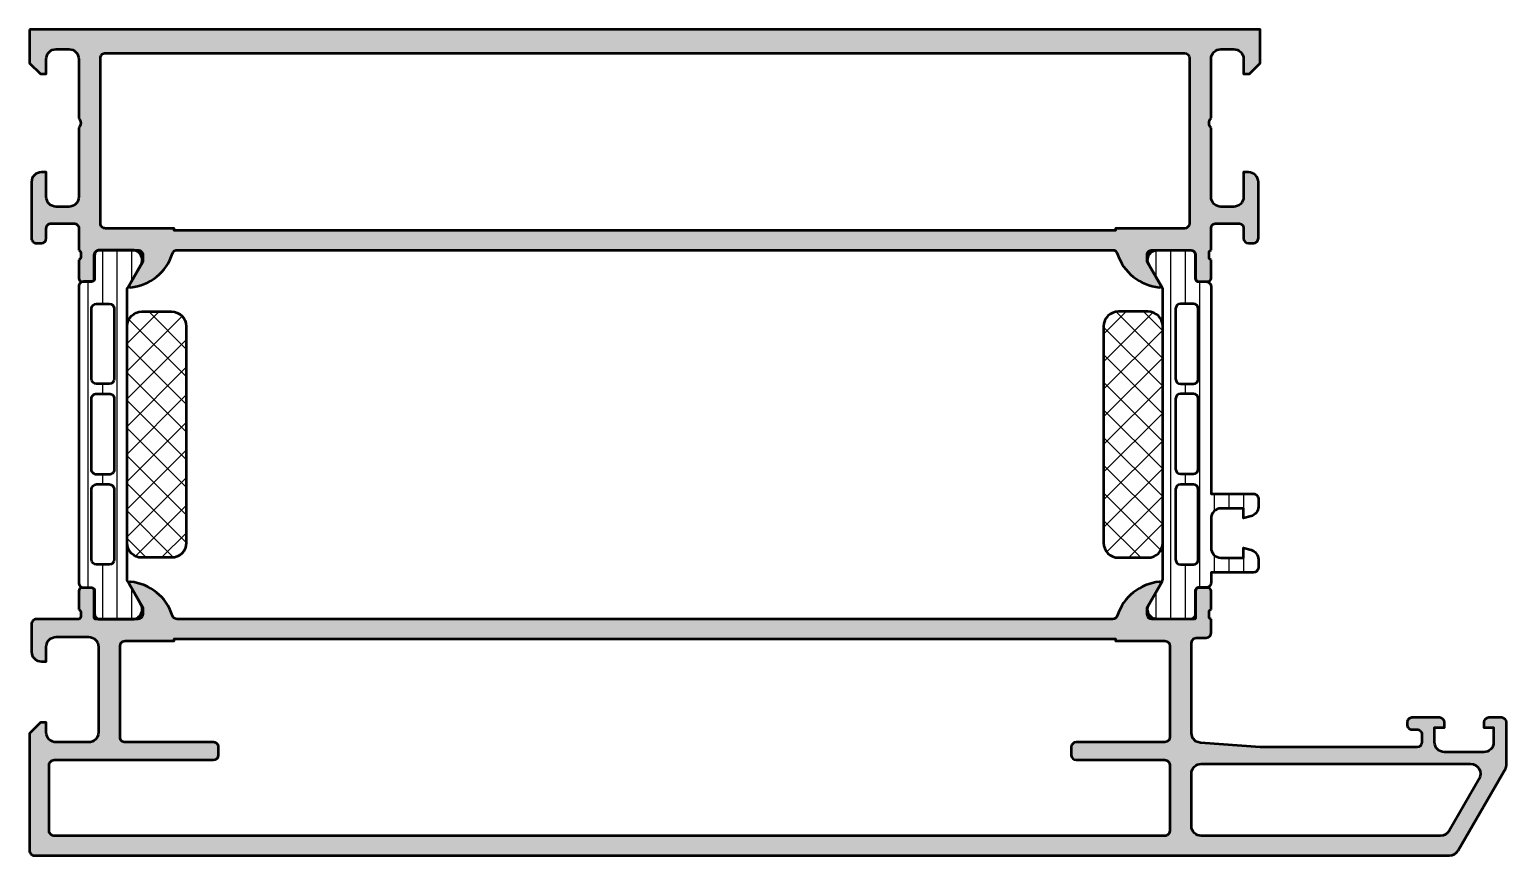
# Model space of a CAD drawing. Extents: x 0 to 150, y 0 to 84.
import ezdxf

# ---------------------------------------------------------------- set-up
doc = ezdxf.new("R2010")
doc.units = 0
for name, color, linetype, lineweight in [('0S-Alu contour', 7, 'Continuous', 50), ('0S-Alu hatch', 252, 'Continuous', 25), ('0S-Plastic contour', 254, 'Continuous', 50), ('0S-Plastic hatch', 253, 'Continuous', 25), ('0S-PT contour', 91, 'Continuous', 50), ('0S-PT hatch', 103, 'Continuous', 25)]:
    doc.layers.add(name, color=color, linetype=linetype, lineweight=lineweight)
pattern_1 = [(90, (0, 0), (-1.4859, 0), [])]
pattern_2 = [(135, (0, 0), (-1.403165018917055, -1.403165018917055), []), (225, (0, 0), (1.403165018917055, -1.403165018917055), [])]

# ---------------------------------------------------------------- blocks, each defined once
blk = doc.blocks.new('181400__EDC8170E_2BE6_45A1_98C1_D300BEF250D0_')
at = {"layer": '0S-Alu hatch'}
h = blk.add_hatch(color=256, dxfattribs=at)
edge = h.paths.add_edge_path()
edge.add_line((0.0002412639695181, 83.89999999999998), (0.0002412639695181, 80.49999847412109))
edge.add_line((0.0002412639695181, 80.49999847412109), (1.100247367485142, 79.39999999999996))
edge.add_line((1.100247367485142, 79.39999999999996), (1.700253471000768, 79.39999999999996))
edge.add_line((1.700253471000768, 79.39999999999996), (1.700253471000767, 80.89999999999998))
edge.add_ellipse((2.700266155448969, 80.89998731555175), major_axis=(-1.000012684528648, 0), ratio=1, start_angle=270.00072675612887, end_angle=359.9992732430178, ccw=False)
edge.add_line((2.700253471000767, 81.89999999999996), (4.000241025550939, 81.89999999999996))
edge.add_ellipse((4.000228471221157, 80.8999872072486), major_axis=(-1.000012792830181, 0), ratio=1, start_angle=180.0007329610703, end_angle=269.9992806990908, ccw=False)
edge.add_line((5.000241263969518, 80.89999999999618), (5.000241263969518, 74.89999999999998))
edge.add_ellipse((4.475265471637069, 74.39999999999996), major_axis=(-0.7249824705019307, 0), ratio=1, start_angle=136.3958616163865, end_angle=223.6041383836137, ccw=False)
edge.add_line((5.000241263969518, 73.89999999999996), (5.000241263969519, 66.89999999999996))
edge.add_ellipse((4.000246738845793, 66.8999945251237), major_axis=(-0.9999945251387131, 0), ratio=1, start_angle=89.99968631097869, end_angle=180.0003136894973, ccw=False)
edge.add_line((4.000241263969516, 65.89999999999998), (2.700253471000766, 65.89999999999998))
edge.add_ellipse((2.700247787888999, 66.89999431688821), major_axis=(-0.9999943169043829, 0), ratio=1, start_angle=-0.00032562035931960054, end_angle=90.00032562016929, ccw=False)
edge.add_line((1.700253471000768, 66.90000000000329), (1.700253471000768, 69.39999999999996))
edge.add_line((1.700253471000768, 69.39999999999996), (1.200253471000767, 69.39999999999996))
edge.add_arc((1.200261906438174, 68.39999156456257), 1.000008435472984, 90.00048331088485, 179.9995166894545)
edge.add_line((0.2002534710007682, 68.39999999999405), (0.2002534710007681, 62.69999542236324))
edge.add_arc((0.7002511113445925, 62.69999306270708), 0.4999976403493928, 179.9997296016505, 270.0002703979566)
edge.add_line((0.7002534710007727, 62.19999542236326), (1.200253471000761, 62.19999542236326))
edge.add_arc((1.200224574019153, 62.70002431934488), 0.500028897816602, 270.0033111588049, 359.9966888411355)
edge.add_line((1.700253471000768, 62.69999542236274), (1.700253471000768, 63.69999542236326))
edge.add_ellipse((2.200235485757314, 63.70001340760671), major_axis=(-0.4999820150800274, 0), ratio=1, start_angle=-90.00206103122213, end_angle=0.0020610311563018513, ccw=False)
edge.add_line((2.200253471000768, 64.19999542236324), (4.500241263969518, 64.19999542236324))
edge.add_ellipse((4.500259249212967, 63.7000134076067), major_axis=(-0.499982015080035, 0), ratio=1, start_angle=179.9979389686669, end_angle=270.00206103122173, ccw=False)
edge.add_line((5.000241263969518, 63.6999954223623), (5.000241263969518, 61.49999847412107))
edge.add_ellipse((4.921404817426479, 61.23247788212795), major_axis=(-0.2788950563274332, 0), ratio=1, start_angle=178.8354106259016, end_angle=253.5801235805088, ccw=False)
edge.add_line((5.200242263969522, 61.22680947412957), (5.200242263969521, 60.77321547412958))
edge.add_ellipse((4.92137416832635, 60.76755481465252), major_axis=(-0.2789255417371525, 0), ratio=1, start_angle=106.42459455535541, end_angle=181.1628700728881, ccw=False)
edge.add_line((5.000241263969521, 60.50001147412957), (5.000241263969521, 58.62000047412106))
edge.add_arc((5.300241263969518, 58.62000047412106), 0.2999999999999971, 180, 269.9999999999992)
edge.add_line((5.300241263969514, 58.32000047412106), (6.280215583012317, 58.32000047412107))
edge.add_arc((6.280215583012317, 58.62000047412106), 0.29999999999999, 270, 360)
edge.add_line((6.580215583012307, 58.62000047412106), (6.580215583012308, 60.99999847412107))
edge.add_ellipse((7.080215583012303, 60.99999847412107), major_axis=(-0.4999999999999947, 0), ratio=1, start_angle=269.9999999999994, end_angle=360, ccw=False)
edge.add_line((7.080215583012308, 61.49999847412107), (11.00024126396951, 61.49999847412107))
edge.add_ellipse((11.00024126396952, 60.99999847412107), major_axis=(-0.4999999999999929, 0), ratio=1, start_angle=180, end_angle=270.0000000000004, ccw=False)
edge.add_line((11.50024126396951, 60.99999847412107), (11.50024126396951, 60.29999847412106))
edge.add_line((11.50024126396951, 60.29999847412106), (10.11874580634715, 57.90717815109352))
edge.add_arc((10.23836104861781, 57.83811825876937), 0.1381197846482873, 149.9999999999984, 275.6225775507913)
edge.add_arc((9.76201802279574, 62.67660733596883), 4.999999999999928, 275.6225775507932, 342.2515836439295)
edge.add_ellipse((15.00024126396953, 60.999998474121), major_axis=(-0.500000000000062, 0), ratio=1, start_angle=270.00000000000125, end_angle=342.25158364393195, ccw=False)
edge.add_line((15.00024126396952, 61.49999847412107), (110.0002412639695, 61.49999847412107))
edge.add_ellipse((110.0002412639693, 60.9999984741205), major_axis=(-0.5000000000005757, 0), ratio=1, start_angle=197.748416356042, end_angle=269.9999999999691, ccw=False)
edge.add_arc((115.238464505143, 62.6766073359683), 4.999999999999344, 197.7484163560731, 264.3774224492096)
edge.add_arc((114.7621214793212, 57.83811825876938), 0.1381197846482632, 264.3774224492152, 390.0000000000151)
edge.add_line((114.8817367215918, 57.90717815109355), (113.5002412639694, 60.29999847412105))
edge.add_line((113.5002412639694, 60.29999847412105), (113.5002412639694, 60.99999847412109))
edge.add_ellipse((114.0002412639694, 60.99999847412109), major_axis=(-0.4999999999999716, 0), ratio=1, start_angle=269.9999999999984, end_angle=360, ccw=False)
edge.add_line((114.0002412639694, 61.49999847412107), (117.9202669449268, 61.49999847412107))
edge.add_ellipse((117.9202669449268, 60.99999847412107), major_axis=(-0.5, 0), ratio=1, start_angle=180, end_angle=270, ccw=False)
edge.add_line((118.4202669449267, 60.99999847412107), (118.4202669449268, 58.62000047412105))
edge.add_arc((118.7202669449267, 58.62000047412106), 0.2999999999999687, 180, 270.0000000000027)
edge.add_line((118.7202669449268, 58.32000047412109), (119.7002412639695, 58.3200004741211))
edge.add_arc((119.7002412639696, 58.62000047412111), 0.3000000000000256, 269.9999999999945, 360)
edge.add_line((120.0002412639696, 58.62000047412111), (120.0002412639695, 60.50001147412962))
edge.add_ellipse((120.0791083596127, 60.76755481465256), major_axis=(-0.278925541737153, 0), ratio=1, start_angle=-1.1628700728908825, end_angle=73.57540544464382, ccw=False)
edge.add_line((119.8002402639695, 60.77321547412964), (119.8002402639695, 61.22680947412959))
edge.add_ellipse((120.0790777105126, 61.23247788212796), major_axis=(-0.2788950563274235, 0), ratio=1, start_angle=-73.58012358050871, end_angle=1.1645893740960105, ccw=False)
edge.add_line((120.0002412639695, 61.49999847412107), (120.0002412639696, 63.70000305175778))
edge.add_ellipse((120.5002232778983, 63.70001340843447), major_axis=(-0.4999820140360651, 0), ratio=1, start_angle=-90.00118683041512, end_angle=0.001186830435472075, ccw=False)
edge.add_line((120.500233634575, 64.19999542236324), (122.8002214275436, 64.19999542236324))
edge.add_ellipse((122.8002470414213, 63.70001340717895), major_axis=(-0.4999820158404097, 0), ratio=1, start_angle=179.9979390174743, end_angle=270.00293523974995, ccw=False)
edge.add_line((123.3002290569382, 63.69999542236193), (123.3002290569382, 62.69999542236329))
edge.add_arc((123.8002564343514, 62.7000227997764), 0.5000273781626361, 180.0031370486839, 269.9968629513171)
edge.add_line((123.8002290569383, 62.19999542236325), (124.3002290569382, 62.19999542236326))
edge.add_arc((124.3002269475592, 62.69999753174239), 0.5000021093835741, 270.0002417160211, 359.9997582840298)
edge.add_line((124.8002290569383, 62.69999542236373), (124.8002290569382, 68.39999999999993))
edge.add_arc((123.8002166621762, 68.39998855885818), 1.000012394827468, 0.0006555219346606, 89.9997269679374)
edge.add_line((123.8002214275437, 69.4000009536743), (123.3002290569383, 69.39999999999996))
edge.add_line((123.3002290569383, 69.39999999999996), (123.3002290569382, 66.9))
edge.add_ellipse((122.3002312891096, 66.89999776782858), major_axis=(-0.9999977678310941, 0), ratio=1, start_angle=89.99987210571351, end_angle=180.0001278923285, ccw=False)
edge.add_line((122.3002290569382, 65.89999999999998), (121.0002412639695, 65.89999999999998))
edge.add_ellipse((121.0002353798903, 66.8999941159208), major_axis=(-0.9999941159381389, 0), ratio=1, start_angle=-0.0003371346625158367, end_angle=90.0003371348867, ccw=False)
edge.add_line((120.0002412639695, 66.89999999999606), (120.0002412639695, 73.89999999999996))
edge.add_ellipse((120.525217056302, 74.39999999999996), major_axis=(-0.7249824705019556, 0), ratio=1, start_angle=-43.60413838361171, end_angle=43.604138383611826, ccw=False)
edge.add_line((120.0002412639695, 74.89999999999998), (120.0002412639695, 80.89999999999999))
edge.add_ellipse((121.0002509995533, 80.89999026451954), major_axis=(-1.000009735631191, 0), ratio=1, start_angle=270.00099493027955, end_angle=359.9994422041218, ccw=False)
edge.add_line((121.000233634575, 81.89999999999996), (122.3002214275437, 81.89999999999996))
edge.add_ellipse((122.3002136124879, 80.89998455546085), major_axis=(-1.000015444569667, 0), ratio=1, start_angle=180.0008848930356, end_angle=269.9995522371977, ccw=False)
edge.add_line((123.3002290569382, 80.8999999999964), (123.3002290569382, 79.39999999999996))
edge.add_line((123.3002290569382, 79.39999999999996), (123.9002351604539, 79.39999999999996))
edge.add_line((123.9002351604539, 79.39999999999996), (125.0002412639695, 80.49999847412104))
edge.add_line((125.0002412639695, 80.49999847412104), (125.0002412639695, 83.89999999999998))
edge.add_line((125.0002412639695, 83.89999999999998), (0.0002412639695137, 83.89999999999998))
edge = h.paths.add_edge_path()
edge.add_line((7.200253471000768, 64.19999542236324), (7.200253471000769, 80.99999847412107))
edge.add_ellipse((7.700248202393208, 81.00000374272864), major_axis=(-0.4999947314201977, 0), ratio=1, start_angle=-90.00060374431541, end_angle=0.0006037441489752382, ccw=False)
edge.add_line((7.700253471000763, 81.49999847412107), (117.3002290569383, 81.49999847412107))
edge.add_ellipse((117.300225327182, 80.99999474436481), major_axis=(-0.5000037297701696, 0), ratio=1, start_angle=180.0004273953693, end_angle=269.9995726045988, ccw=False)
edge.add_line((117.8002290569382, 80.99999847412101), (117.8002290569383, 64.19999542236246))
edge.add_ellipse((117.3002253596516, 64.19999911964987), major_axis=(-0.5000036973002925, 0), ratio=1, start_angle=90.0004236747045, end_angle=179.9995763252047, ccw=False)
edge.add_line((117.3002290569383, 63.69999542236325), (110.3002290569383, 63.69999542236326))
edge.add_line((110.3002290569383, 63.69999542236326), (110.3002290569383, 63.49999847412107))
edge.add_line((110.3002290569383, 63.49999847412107), (14.70025347100076, 63.49999847412107))
edge.add_line((14.70025347100077, 63.49999847412107), (14.70025347100077, 63.69999542236326))
edge.add_line((14.70025347100077, 63.69999542236326), (7.700253471000768, 63.69999542236325))
edge.add_ellipse((7.700250871808276, 64.19999282317076), major_axis=(-0.4999974008142644, 0), ratio=1, start_angle=-0.00029784710761759925, end_angle=90.00029784706823, ccw=False)
at = {"layer": '0S-Alu contour', "color": 7}
for points in [[(0.0002412639695181, 83.89999999999998), (0.0002412639695181, 80.49999847412109), (1.100247367485142, 79.39999999999996), (1.700253471000768, 79.39999999999996), (1.700253471000767, 80.89999999999998)], [(123.3002290569382, 80.8999999999964), (123.3002290569382, 79.39999999999996), (123.9002351604539, 79.39999999999996), (125.0002412639695, 80.49999847412104), (125.0002412639695, 83.89999999999998), (0.0002412639695181, 83.89999999999998)], [(2.700253471000767, 81.89999999999996), (4.000241025550939, 81.89999999999996)], [(7.700253471000763, 81.49999847412107), (117.3002290569383, 81.49999847412107)], [(121.000233634575, 81.89999999999996), (122.3002214275437, 81.89999999999996)], [(5.000241263969518, 80.89999999999618), (5.000241263969518, 74.89999999999998)], [(7.200253471000768, 64.19999542236324), (7.200253471000769, 80.99999847412107)], [(117.8002290569382, 80.99999847412101), (117.8002290569383, 64.19999542236246)], [(120.0002412639695, 74.89999999999998), (120.0002412639695, 80.89999999999999)], [(5.000241263969518, 73.89999999999996), (5.000241263969519, 66.89999999999996)], [(120.0002412639695, 66.89999999999606), (120.0002412639695, 73.89999999999996)], [(1.700253471000768, 66.90000000000329), (1.700253471000768, 69.39999999999996), (1.200253471000767, 69.39999999999996)], [(123.8002214275437, 69.4000009536743), (123.3002290569383, 69.39999999999996), (123.3002290569382, 66.9)], [(0.2002534710007682, 68.39999999999405), (0.2002534710007681, 62.69999542236324)], [(124.8002290569383, 62.69999542236373), (124.8002290569382, 68.39999999999993)], [(4.000241263969516, 65.89999999999998), (2.700253471000766, 65.89999999999998)], [(122.3002290569382, 65.89999999999998), (121.0002412639695, 65.89999999999998)], [(1.700253471000768, 62.69999542236274), (1.700253471000768, 63.69999542236326)], [(2.200253471000768, 64.19999542236324), (4.500241263969518, 64.19999542236324)], [(5.000241263969518, 63.6999954223623), (5.000241263969518, 61.49999847412107)], [(117.3002290569383, 63.69999542236325), (110.3002290569383, 63.69999542236326), (110.3002290569383, 63.49999847412107), (14.70025347100077, 63.49999847412107), (14.70025347100077, 63.69999542236326), (7.700253471000768, 63.69999542236325)], [(120.0002412639695, 61.49999847412107), (120.0002412639696, 63.70000305175778)], [(120.500233634575, 64.19999542236324), (122.8002214275436, 64.19999542236324)], [(123.3002290569382, 63.69999542236193), (123.3002290569382, 62.69999542236329)], [(0.7002534710007727, 62.19999542236326), (1.200253471000761, 62.19999542236326)], [(123.8002290569383, 62.19999542236325), (124.3002290569382, 62.19999542236326)], [(5.000241263969521, 60.50001147412957), (5.000241263969521, 58.62000047412106)], [(5.200242263969522, 61.22680947412957), (5.200242263969521, 60.77321547412958)], [(6.580215583012307, 58.62000047412106), (6.580215583012308, 60.99999847412107)], [(7.080215583012308, 61.49999847412107), (11.00024126396951, 61.49999847412107)], [(11.50024126396951, 60.99999847412107), (11.50024126396951, 60.29999847412106), (10.11874580634715, 57.90717815109352)], [(15.00024126396952, 61.49999847412107), (110.0002412639695, 61.49999847412107)], [(114.8817367215918, 57.90717815109355), (113.5002412639694, 60.29999847412105), (113.5002412639694, 60.99999847412109)], [(114.0002412639694, 61.49999847412107), (117.9202669449268, 61.49999847412107)], [(118.4202669449267, 60.99999847412107), (118.4202669449268, 58.62000047412105)], [(119.8002402639695, 60.77321547412964), (119.8002402639695, 61.22680947412959)], [(120.0002412639696, 58.62000047412111), (120.0002412639695, 60.50001147412962)], [(5.300241263969514, 58.32000047412106), (6.280215583012317, 58.32000047412107)], [(118.7202669449268, 58.32000047412109), (119.7002412639695, 58.3200004741211)]]:
    blk.add_lwpolyline(points, dxfattribs=at)
at = {"layer": '0S-Alu contour', "color": 7, "extrusion": (0, 0, -1)}
for centre, radius, start, end in [((-2.700266155448969, 80.89998731555175), 1.000012684528648, 0.0007267569821928, 89.99927324387112), ((-4.000228471221157, 80.8999872072486), 1.000012792830181, 90.00071930090922, 179.9992670389297), ((-7.700248202393208, 81.00000374272864), 0.4999947314201977, 359.999396255851, 90.00060374431546), ((-117.300225327182, 80.99999474436481), 0.5000037297701696, 90.00042739540118, 179.9995726046307), ((-121.0002509995533, 80.89999026451954), 1.000009735631191, 0.0005577958782204, 89.99900506972045), ((-122.3002136124879, 80.89998455546085), 1.000015444569667, 90.00044776280232, 179.9991151069644), ((-4.475265471637069, 74.39999999999996), 0.7249824705019307, 136.3958616163863, 223.6041383836136), ((-120.525217056302, 74.39999999999996), 0.7249824705019556, 316.3958616163882, 43.60413838361174), ((-2.700247787888999, 66.89999431688821), 0.9999943169043829, 269.9996743798307, 0.0003256203592272), ((-4.000246738845793, 66.8999945251237), 0.9999945251387131, 179.9996863105027, 270.0003136890213), ((-121.0002353798903, 66.8999941159208), 0.9999941159381389, 269.9996628651133, 0.0003371346624726), ((-122.3002312891096, 66.89999776782858), 0.9999977678310941, 179.9998721076715, 270.0001278942865), ((-2.200235485757314, 63.70001340760671), 0.4999820150800274, 359.9979389688437, 90.00206103122215), ((-4.500259249212967, 63.7000134076067), 0.499982015080035, 89.99793896877829, 180.0020610313331), ((-7.700250871808276, 64.19999282317076), 0.4999974008142644, 269.9997021529318, 0.0002978471076222), ((-117.3002253596516, 64.19999911964987), 0.5000036973002925, 180.0004236747953, 269.9995763252955), ((-120.5002232778983, 63.70001340843447), 0.4999820140360651, 359.9988131695645, 90.00118683041515), ((-122.8002470414213, 63.70001340717895), 0.4999820158404097, 89.99706476025005, 180.0020609825257), ((-4.921404817426479, 61.23247788212795), 0.2788950563274332, 106.4198764194912, 181.1645893740985), ((-4.92137416832635, 60.76755481465252), 0.2789255417371525, 178.8371299271119, 253.5754054446446), ((-7.080215583012303, 60.99999847412107), 0.4999999999999947, 0, 90.00000000000063), ((-11.00024126396952, 60.99999847412107), 0.4999999999999929, 89.99999999999959, 180), ((-15.00024126396953, 60.999998474121), 0.500000000000062, 17.74841635606803, 89.99999999999876), ((-110.0002412639693, 60.9999984741205), 0.5000000000005757, 90.00000000003094, 162.251583643958), ((-114.0002412639694, 60.99999847412109), 0.4999999999999716, 0, 90.0000000000016), ((-117.9202669449268, 60.99999847412107), 0.5, 90, 180), ((-120.0790777105126, 61.23247788212796), 0.2788950563274235, 358.835410625904, 73.58012358050884), ((-120.0791083596127, 60.76755481465256), 0.2789255417371531, 286.4245945553562, 1.162870072890926)]:
    blk.add_arc(centre, radius, start, end, dxfattribs=at)
at = {"layer": '0S-Alu contour', "color": 7}
for centre, radius, start, end in [((1.200261906438174, 68.39999156456257), 1.000008435472984, 90.00048331088485, 179.9995166894545), ((123.8002166621762, 68.39998855885818), 1.000012394827468, 0.0006555219346606, 89.9997269679374), ((0.7002511113445925, 62.69999306270708), 0.4999976403493928, 179.9997296016505, 270.0002703979566), ((1.200224574019153, 62.70002431934488), 0.500028897816602, 270.0033111588049, 359.9966888411355), ((123.8002564343514, 62.7000227997764), 0.5000273781626361, 180.0031370486839, 269.9968629513171), ((124.3002269475592, 62.69999753174239), 0.5000021093835741, 270.0002417160211, 359.9997582840298), ((9.76201802279574, 62.67660733596883), 4.999999999999928, 275.6225775507932, 342.2515836439295), ((115.238464505143, 62.6766073359683), 4.999999999999344, 197.7484163560731, 264.3774224492096), ((5.300241263969518, 58.62000047412106), 0.2999999999999971, 180, 269.9999999999992), ((6.280215583012317, 58.62000047412106), 0.29999999999999, 270, 0), ((118.7202669449267, 58.62000047412106), 0.2999999999999687, 180, 270.0000000000027), ((119.7002412639696, 58.62000047412111), 0.3000000000000256, 269.9999999999945, 0), ((10.23836104861781, 57.83811825876937), 0.1381197846482873, 149.9999999999984, 275.6225775507913), ((114.7621214793212, 57.83811825876938), 0.1381197846482632, 264.3774224492152, 30.00000000001515)]:
    blk.add_arc(centre, radius, start, end, dxfattribs=at)
blk = doc.blocks.new('244391__16D6989D_9F50_40D4_9B8F_788B053DB822___02666097_E78B_45F2_BC2C_03EFBBAA0B23_')
at = {"layer": '0S-Plastic hatch'}
h = blk.add_hatch(dxfattribs=at)
h.set_pattern_fill('ANSI31', color=256, scale=0.4680000000000001, angle=45, style=0)
h.set_pattern_definition(pattern_1)
edge = h.paths.add_edge_path()
edge.add_line((5, 57.79247129856383), (5, 27.709997))
edge.add_arc((5.499997321090804, 27.70999432109081), 0.4999973210979799, 179.999693017615, 270.0003069820259)
edge.add_line((5.5, 27.209997), (6.310331333333333, 27.209997))
edge.add_ellipse((6.310331333333333, 26.909997), major_axis=(-0.3000000000000007, 0), ratio=1, start_angle=180, end_angle=269.99999999999983, ccw=False)
edge.add_line((6.610331333333335, 26.909997), (6.609999382936311, 24.5099986170637))
edge.add_arc((7.109995360374925, 24.50999597743861), 0.4999959774455828, 179.9996975182267, 270.0003024811861)
edge.add_line((7.109998, 24.01), (10.58653949809947, 24.01))
edge.add_arc((10.44422884910813, 24.99981807472285), 0.9999960709244758, 278.1816080518995, 392.7270160998404)
edge.add_line((11.28548149809947, 25.540453), (9.967011783612861, 27.82410984675026))
edge.add_ellipse((10.40002450034326, 28.07410982104983), major_axis=(-0.5000000000000293, 0), ratio=1, start_angle=-5.991033771124421e-05, end_angle=29.999996599344, ccw=False)
edge.add_line((9.90002450034351, 28.07411034386615), (9.900024500343509, 57.4283590002827))
edge.add_ellipse((10.40002450034329, 57.428358477514), major_axis=(-0.5000000000000565, 0), ratio=1, start_angle=330.0000034006554, end_angle=359.9999401018306, ccw=False)
edge.add_line((9.967011783612866, 57.67835845181359), (11.28548149809947, 59.96201529856384))
edge.add_arc((10.44422884910813, 60.50265022384099), 0.9999960709244655, 327.2729839001597, 441.8183919481007)
edge.add_line((10.58653949809947, 61.49246829856383), (7.109997999999993, 61.49246829856384))
edge.add_arc((7.109995360374921, 60.99247232112523), 0.4999959774455775, 89.99969751881423, 180.0003024817733)
edge.add_line((6.609999382936312, 60.99246968149503), (6.610331333333336, 58.59247129856384))
edge.add_ellipse((6.310331333333331, 58.59247129856384), major_axis=(-0.3000000000000051, 0), ratio=1, start_angle=90, end_angle=180, ccw=False)
edge.add_line((6.310331333333331, 58.29247129856383), (5.5, 58.29247129856383))
edge.add_arc((5.499997321090804, 57.79247397747303), 0.4999973210979797, 89.99969301797393, 180.0003069823849)
edge = h.paths.add_edge_path()
edge.add_ellipse((6.800017283854837, 55.55083911629026), major_axis=(-0.5000123249002697, 0), ratio=1, start_angle=270.0031607626498, end_angle=359.99858779257676, ccw=False)
edge.add_line((6.799989700317382, 56.0508514404297), (8.099998474121094, 56.0508514404297))
edge.add_ellipse((8.09995491468979, 55.55080788099839), major_axis=(-0.5000435613285635, 0), ratio=1, start_angle=180.0049911083805, end_angle=269.9950088916888, ccw=False)
edge.add_line((8.599998474121094, 55.55085144042969), (8.600013732910156, 48.40082702636658))
edge.add_ellipse((8.099970173478855, 48.40087058579849), major_axis=(-0.5000435613285599, 0), ratio=1, start_angle=90.00499110831078, end_angle=179.9950088916196, ccw=False)
edge.add_line((8.100013732910156, 47.90082702636719), (6.800004959106445, 47.90082702636719))
edge.add_ellipse((6.800048518537749, 48.4008705857985), major_axis=(-0.5000435613285641, 0), ratio=1, start_angle=0.004991108380522746, end_angle=89.99500889168883, ccw=False)
edge.add_line((6.300004959106445, 48.4008270263672), (6.300004959106448, 55.55085144042867))
edge = h.paths.add_edge_path()
edge.add_line((6.300004959106445, 39.20085334777832), (6.300004959106445, 46.40082702636719))
edge.add_ellipse((6.799954185172261, 46.40087780030137), major_axis=(-0.4999492286440736, 0), ratio=1, start_angle=-90.00581885514828, end_angle=0.005818855188692851, ccw=False)
edge.add_line((6.800004959106445, 46.90082702636719), (8.100013732910156, 46.90082702636718))
edge.add_ellipse((8.100064506844346, 46.40087780030138), major_axis=(-0.4999492286440643, 0), ratio=1, start_angle=179.9941811448115, end_angle=270.005818855149, ccw=False)
edge.add_line((8.600013732910156, 46.40082702636719), (8.600013732910156, 39.20085334777866))
edge.add_ellipse((8.100064506844346, 39.20080257384413), major_axis=(-0.4999492286440648, 0), ratio=1, start_angle=89.99418114485098, end_angle=180.0058188552513, ccw=False)
edge.add_line((8.100013732910156, 38.70085334777832), (6.800004959106445, 38.70085334777832))
edge.add_ellipse((6.799954185172255, 39.20080257384413), major_axis=(-0.4999492286440654, 0), ratio=1, start_angle=-0.005818855188579164, end_angle=90.00581885514902, ccw=False)
edge = h.paths.add_edge_path()
edge.add_line((6.300004959106445, 30.05082750320435), (6.300004959106445, 37.20085334777832))
edge.add_ellipse((6.800048518537749, 37.20080978834702), major_axis=(-0.5000435613285635, 0), ratio=1, start_angle=270.0049911083112, end_angle=359.9950088916195, ccw=False)
edge.add_line((6.800004959106445, 37.70085334777832), (8.100013732910156, 37.70085334777832))
edge.add_ellipse((8.099970173478852, 37.20080978834702), major_axis=(-0.5000435613285635, 0), ratio=1, start_angle=180.0049911083805, end_angle=269.9950088916888, ccw=False)
edge.add_line((8.600013732910156, 37.20085334777832), (8.600013732910154, 30.05082750320374))
edge.add_ellipse((8.099970173478852, 30.05087106263565), major_axis=(-0.5000435613285616, 0), ratio=1, start_angle=90.00499110831117, end_angle=179.9950088916196, ccw=False)
edge.add_line((8.100013732910156, 29.55082750320435), (6.800004959106445, 29.55082750320435))
edge.add_ellipse((6.800048518537749, 30.05087106263565), major_axis=(-0.5000435613285628, 0), ratio=1, start_angle=0.004991108380522746, end_angle=89.99500889168888, ccw=False)
at = {"layer": '0S-Alu contour', "color": 7}
for points in [[(6.300004959106445, 48.4008270263672), (6.300004959106448, 55.55085144042867)], [(6.799989700317382, 56.0508514404297), (8.099998474121094, 56.0508514404297)], [(8.599998474121094, 55.55085144042969), (8.600013732910156, 48.40082702636658)], [(8.100013732910156, 47.90082702636719), (6.800004959106445, 47.90082702636719)], [(6.800004959106445, 46.90082702636719), (8.100013732910156, 46.90082702636718)], [(6.300004959106445, 39.20085334777832), (6.300004959106445, 46.40082702636719)], [(8.600013732910156, 46.40082702636719), (8.600013732910156, 39.20085334777866)], [(8.100013732910156, 38.70085334777832), (6.800004959106445, 38.70085334777832)], [(6.800004959106445, 37.70085334777832), (8.100013732910156, 37.70085334777832)], [(6.300004959106445, 30.05082750320435), (6.300004959106445, 37.20085334777832)], [(8.600013732910156, 37.20085334777832), (8.600013732910154, 30.05082750320374)], [(8.100013732910156, 29.55082750320435), (6.800004959106445, 29.55082750320435)]]:
    blk.add_lwpolyline(points, dxfattribs=at)
at = {"layer": '0S-Alu contour', "color": 7, "extrusion": (0, 0, -1)}
for centre, radius, start, end in [((-6.800017283854837, 55.55083911629026), 0.5000123249002697, 0.0014122074232716, 89.99683923735014), ((-8.09995491468979, 55.55080788099839), 0.5000435613285635, 90.00499110831119, 179.9950088916195), ((-6.800048518537749, 48.4008705857985), 0.5000435613285641, 270.0049911083112, 359.9950088916195), ((-8.099970173478855, 48.40087058579849), 0.5000435613285599, 180.0049911083805, 269.9950088916892), ((-6.799954185172261, 46.40087780030137), 0.4999492286440736, 359.9941811448113, 90.0058188551484), ((-8.100064506844346, 46.40087780030138), 0.4999492286440643, 89.994181144851, 180.0058188551886), ((-6.799954185172255, 39.20080257384413), 0.4999492286440654, 269.994181144851, 0.0058188551886833), ((-8.100064506844346, 39.20080257384413), 0.4999492286440648, 179.9941811447487, 270.005818855149), ((-6.800048518537749, 37.20080978834702), 0.5000435613285635, 0.0049911083804904, 89.99500889168881), ((-8.099970173478852, 37.20080978834702), 0.5000435613285635, 90.00499110831119, 179.9950088916195), ((-6.800048518537749, 30.05087106263565), 0.5000435613285628, 270.0049911083111, 359.9950088916195), ((-8.099970173478852, 30.05087106263565), 0.5000435613285616, 180.0049911083805, 269.9950088916888)]:
    blk.add_arc(centre, radius, start, end, dxfattribs=at)
at = {"layer": '0S-Plastic contour', "color": 7}
for points in [[(6.609999382936312, 60.99246968149503), (6.610331333333336, 58.59247129856384)], [(10.58653949809947, 61.49246829856383), (7.109997999999993, 61.49246829856384)], [(9.967011783612866, 57.67835845181359), (11.28548149809947, 59.96201529856384)], [(5, 57.79247129856383), (5, 27.709997)], [(6.310331333333331, 58.29247129856383), (5.5, 58.29247129856383)], [(9.90002450034351, 28.07411034386615), (9.900024500343509, 57.4283590002827)], [(5.5, 27.209997), (6.310331333333333, 27.209997)], [(11.28548149809947, 25.540453), (9.967011783612861, 27.82410984675026)], [(6.610331333333335, 26.909997), (6.609999382936311, 24.5099986170637)], [(7.109998, 24.01), (10.58653949809947, 24.01)]]:
    blk.add_lwpolyline(points, dxfattribs=at)
for centre, radius, start, end in [((7.109995360374921, 60.99247232112523), 0.4999959774455775, 89.99969751881423, 180.0003024817733), ((10.44422884910813, 60.50265022384099), 0.9999960709244655, 327.2729839001597, 81.8183919481007), ((5.499997321090804, 57.79247397747303), 0.4999973210979797, 89.99969301797393, 180.0003069823849), ((5.499997321090804, 27.70999432109081), 0.4999973210979799, 179.999693017615, 270.0003069820259), ((10.44422884910813, 24.99981807472285), 0.9999960709244758, 278.1816080518995, 32.72701609984047), ((7.109995360374925, 24.50999597743861), 0.4999959774455828, 179.9996975182267, 270.0003024811861)]:
    blk.add_arc(centre, radius, start, end, dxfattribs=at)
at = {"layer": '0S-Plastic contour', "color": 7, "extrusion": (0, 0, -1)}
for centre, radius, start, end in [((-6.310331333333331, 58.59247129856384), 0.3000000000000051, 180, 270), ((-10.40002450034329, 57.428358477514), 0.5000000000000565, 5.98981694121e-05, 29.99999659934463), ((-6.310331333333333, 26.909997), 0.3000000000000007, 90.00000000000018, 180), ((-10.40002450034326, 28.07410982104983), 0.5000000000000293, 330.000003400656, 5.99103376539e-05)]:
    blk.add_arc(centre, radius, start, end, dxfattribs=at)
blk = doc.blocks.new('244391__28026FB7_03FE_4B14_8934_40E9BAC92A40___AA80F0C8_C200_425B_A5B2_39E41ED38120_')
at = {"layer": '0S-Plastic hatch'}
h = blk.add_hatch(dxfattribs=at)
h.set_pattern_fill('ANSI31', color=256, scale=0.4680000000000001, angle=45, style=0)
h.set_pattern_definition(pattern_1)
edge = h.paths.add_edge_path()
edge.add_line((120.0010859886373, 57.79247127889615), (120.0000188350677, 36.7500114440918))
edge.add_line((120.0000188350677, 36.7500114440918), (124.300036907196, 36.7500114440918))
edge.add_ellipse((124.3000723816795, 36.25004691857522), major_axis=(-0.4999645267751099, 0), ratio=1, start_angle=179.9959346351466, end_angle=270.00406536478795, ccw=False)
edge.add_line((124.800036907196, 36.25001144409122), (124.8000292778015, 35.41901779174805))
edge.add_ellipse((123.7988491033712, 35.41973517223283), major_axis=(-1.001180431444371, 0), ratio=1, start_angle=105.0586789848592, end_angle=179.9589455843172, ccw=False)
edge.add_line((124.0589639429945, 34.45293502405593), (123.3000218868255, 34.2500114440918))
edge.add_line((123.3000218868255, 34.2500114440918), (123.3000218868255, 35.2500114440918))
edge.add_line((123.3000218868255, 35.2500114440918), (121.0000188350677, 35.2500114440918))
edge.add_arc((120.9999775461732, 34.25007561996295), 0.9999358249812932, 89.99763416877518, 180.0036772425424)
edge.add_line((120.0000417232513, 34.25001144409199), (120.0000340938568, 31.2500114440918))
edge.add_arc((121.0000176124844, 31.24999496271946), 0.9999835187634767, 179.9990556715406, 270.0009443286395)
edge.add_line((121.0000340938568, 30.2500114440918), (123.300014257431, 30.2500114440918))
edge.add_line((123.300014257431, 30.2500114440918), (123.3000371456146, 31.2500114440918))
edge.add_line((123.3000371456146, 31.2500114440918), (124.0589467125674, 31.04709043185175))
edge.add_ellipse((123.799016417304, 30.08040559342737), major_axis=(-1.001021146247827, 0), ratio=1, start_angle=180.0343139546645, end_angle=254.949806377451, ccw=False)
edge.add_line((124.8000373840332, 30.0810050964356), (124.8000373840332, 29.2500114440918))
edge.add_ellipse((124.2999590270071, 29.25008980327634), major_axis=(-0.5000783631652976, 0), ratio=1, start_angle=90.0072293923368, end_angle=179.9910221058757, ccw=False)
edge.add_line((124.3000221252441, 28.7500114440918), (120.0000320978971, 28.7500114440918))
edge.add_line((120.0000320978971, 28.7500114440918), (120, 27.709997))
edge.add_ellipse((119.5000026791401, 27.71001243138429), major_axis=(-0.4999973210979765, 0), ratio=1, start_angle=89.99761772008799, end_angle=179.998231684107, ccw=False)
edge.add_line((119.4999818899374, 27.21001511071852), (118.6896505571225, 27.21004373713671))
edge.add_arc((118.6896396908882, 26.9100437373335), 0.2999999999999996, 89.99792470211386, 179.9979247021014)
edge.add_line((118.389639691085, 26.91005460356789), (118.3898847116658, 24.51005621018234))
edge.add_ellipse((117.8898887344596, 24.51007168080213), major_axis=(-0.4999959774455959, 0), ratio=1, start_angle=89.9976222209279, end_angle=179.9982271832753, ccw=False)
edge.add_line((117.8898679845897, 24.01007570378708), (114.4133264887838, 24.01020235125117))
edge.add_ellipse((114.5556729896656, 25.00001527072187), major_axis=(-0.9999960709244815, 0), ratio=1, start_angle=-32.72909139772611, end_angle=81.81631665021388, ccw=False)
edge.add_line((113.7144399234454, 25.5406806664724), (115.0329923529018, 27.82428975572177))
edge.add_arc((114.5999886916497, 28.07430541391616), 0.5000000000000475, 329.9979281027701, 359.9978647972849)
edge.add_line((115.0999886913026, 28.07428678075737), (115.1010483030763, 57.42853646356852))
edge.add_arc((114.6010483033855, 57.42855405119036), 0.5000000000000775, 359.9979846069515, 389.9979213014603)
edge.add_line((115.0340700750263, 57.67853834126716), (113.7156830772392, 59.96224294252225))
edge.add_ellipse((114.556955307898, 60.50284739661672), major_axis=(-0.99999607092447, 0), ratio=1, start_angle=-81.82046724598717, end_angle=32.72494080195378, ccw=False)
edge.add_line((114.4146805109838, 61.49267062529314), (117.8912220067896, 61.49254397782907))
edge.add_ellipse((117.8912065361699, 60.99254800062283), major_axis=(-0.4999959774455817, 0), ratio=1, start_angle=179.9976222209286, end_angle=269.99822718330006, ccw=False)
edge.add_line((118.3912025131849, 60.99252725075293), (118.3907836329721, 58.59252888141443))
edge.add_arc((118.6907836327753, 58.5925180151801), 0.299999999999997, 179.9979247021014, 269.9979247021139)
edge.add_line((118.690772766541, 58.2925180153769), (119.5011040993559, 58.2924893889587))
edge.add_ellipse((119.5010886679716, 57.79249206809887), major_axis=(-0.4999973210979552, 0), ratio=1, start_angle=179.9976177199983, end_angle=269.9982316841407, ccw=False)
edge = h.paths.add_edge_path()
edge.add_arc((118.2009875122948, 55.55090429612498), 0.5000123249002691, 359.9993369102242, 449.994763939465)
edge.add_line((118.2010332066691, 56.05091661893733), (116.9010244337182, 56.05096370627049))
edge.add_arc((116.9010498811811, 55.55092014558946), 0.500043561328549, 90.00291581042356, 179.9929335937784)
edge.add_line((116.4010063236556, 55.55098181698903), (116.4007320853977, 48.40095740816984))
edge.add_arc((116.9007756460787, 48.4009828556324), 0.5000435613285567, 180.0029158103769, 269.9929335938028)
edge.add_line((116.9007139746792, 47.90093929810687), (118.2007227476301, 47.9008922107737))
edge.add_arc((118.2006973001671, 48.40093577145475), 0.5000435613285668, 270.0029158104253, 359.9929335937785)
edge.add_line((118.7007408576926, 48.40087410005519), (118.7009998371616, 55.55089850943243))
edge = h.paths.add_edge_path()
edge.add_line((116.4006596438355, 46.40095740948138), (116.4003854055776, 39.25093300066178))
edge.add_arc((116.9004289662586, 39.25095844812476), 0.5000435613285485, 180.0029158103769, 269.9929335938028)
edge.add_line((116.9003672948591, 38.75091489059925), (118.20037606781, 38.75086780326606))
edge.add_arc((118.200350620347, 39.25091136394711), 0.5000435613285685, 270.0029158104253, 359.9929335937785)
edge.add_line((118.7003941778726, 39.25084969254733), (118.7006531573415, 46.40087410191981))
edge.add_arc((118.2006408324747, 46.40087988861734), 0.5000123249002736, 359.9993369102242, 449.994763939465)
edge.add_line((118.200686526849, 46.90089221142968), (116.9006777538981, 46.90093929876283))
edge.add_arc((116.9007032013611, 46.4008957380818), 0.5000435613285561, 90.00291581042356, 179.9929335937784)
edge = h.paths.add_edge_path()
edge.add_line((118.6997224802329, 30.04995758857433), (118.6999814597018, 37.1999819979466))
edge.add_arc((118.199969134835, 37.19998778464412), 0.5000123249002751, 359.9993369102242, 449.9947639394634)
edge.add_line((118.2000148292094, 37.70000010745647), (116.9000060562584, 37.70004719478962))
edge.add_arc((116.9000315037214, 37.20000363410858), 0.5000435613285543, 90.00291581042356, 179.9929335937784)
edge.add_line((116.3999879461959, 37.20006530550816), (116.3997137079379, 30.05004089668898))
edge.add_arc((116.899757268619, 30.05006634415155), 0.5000435613285525, 180.0029158103769, 269.9929335938044)
edge.add_line((116.8996955972194, 29.55002278662603), (118.1997043701703, 29.54997569929284))
edge.add_arc((118.1996789227073, 30.05001925997389), 0.5000435613285694, 270.0029158104253, 359.9929335937785)
at = {"layer": '0S-Alu contour', "color": 7}
for points in [[(116.4010063236556, 55.55098181698903), (116.4007320853977, 48.40095740816984)], [(118.2010332066691, 56.05091661893733), (116.9010244337182, 56.05096370627049)], [(118.7007408576926, 48.40087410005519), (118.7009998371616, 55.55089850943243)], [(118.200686526849, 46.90089221142968), (116.9006777538981, 46.90093929876283)], [(116.9007139746792, 47.90093929810687), (118.2007227476301, 47.9008922107737)], [(116.4006596438355, 46.40095740948138), (116.4003854055776, 39.25093300066178)], [(118.7003941778726, 39.25084969254733), (118.7006531573415, 46.40087410191981)], [(118.2000148292094, 37.70000010745647), (116.9000060562584, 37.70004719478962)], [(116.9003672948591, 38.75091489059925), (118.20037606781, 38.75086780326606)], [(116.3999879461959, 37.20006530550816), (116.3997137079379, 30.05004089668898)], [(118.6997224802329, 30.04995758857433), (118.6999814597018, 37.1999819979466)], [(116.8996955972194, 29.55002278662603), (118.1997043701703, 29.54997569929284)]]:
    blk.add_lwpolyline(points, dxfattribs=at)
for centre, radius, start, end in [((116.9010498811811, 55.55092014558946), 0.500043561328549, 90.00291581042356, 179.9929335937784), ((118.2009875122948, 55.55090429612498), 0.5000123249002691, 359.9993369102242, 89.99476393946507), ((116.9007756460787, 48.4009828556324), 0.5000435613285567, 180.0029158103769, 269.9929335938028), ((118.2006973001671, 48.40093577145475), 0.5000435613285668, 270.0029158104253, 359.9929335937785), ((116.9007032013611, 46.4008957380818), 0.5000435613285561, 90.00291581042356, 179.9929335937784), ((118.2006408324747, 46.40087988861734), 0.5000123249002736, 359.9993369102242, 89.99476393946507), ((116.9004289662586, 39.25095844812476), 0.5000435613285485, 180.0029158103769, 269.9929335938028), ((118.200350620347, 39.25091136394711), 0.5000435613285685, 270.0029158104253, 359.9929335937785), ((116.9000315037214, 37.20000363410858), 0.5000435613285543, 90.00291581042356, 179.9929335937784), ((118.199969134835, 37.19998778464412), 0.5000123249002751, 359.9993369102242, 89.99476393946343), ((116.899757268619, 30.05006634415155), 0.5000435613285525, 180.0029158103769, 269.9929335938044), ((118.1996789227073, 30.05001925997389), 0.5000435613285694, 270.0029158104253, 359.9929335937785)]:
    blk.add_arc(centre, radius, start, end, dxfattribs=at)
at = {"layer": '0S-Plastic contour', "color": 7}
for points in [[(114.4146805109838, 61.49267062529314), (117.8912220067896, 61.49254397782907)], [(118.3912025131849, 60.99252725075293), (118.3907836329721, 58.59252888141443)], [(115.0340700750263, 57.67853834126716), (113.7156830772392, 59.96224294252225)], [(115.0999886913026, 28.07428678075737), (115.1010483030763, 57.42853646356852)], [(118.690772766541, 58.2925180153769), (119.5011040993559, 58.2924893889587)], [(120.0010859886373, 57.79247127889615), (120.0000188350677, 36.7500114440918), (124.300036907196, 36.7500114440918)], [(124.800036907196, 36.25001144409122), (124.8000292778015, 35.41901779174805)], [(124.0589639429945, 34.45293502405593), (123.3000218868255, 34.2500114440918), (123.3000218868255, 35.2500114440918), (121.0000188350677, 35.2500114440918)], [(120.0000417232513, 34.25001144409199), (120.0000340938568, 31.2500114440918)], [(121.0000340938568, 30.2500114440918), (123.300014257431, 30.2500114440918), (123.3000371456146, 31.2500114440918), (124.0589467125674, 31.04709043185175)], [(124.8000373840332, 30.0810050964356), (124.8000373840332, 29.2500114440918)], [(124.3000221252441, 28.7500114440918), (120.0000320978971, 28.7500114440918), (120, 27.709997)], [(113.7144399234454, 25.5406806664724), (115.0329923529018, 27.82428975572177)], [(119.4999818899374, 27.21001511071852), (118.6896505571225, 27.21004373713671)], [(118.389639691085, 26.91005460356789), (118.3898847116658, 24.51005621018234)], [(117.8898679845897, 24.01007570378708), (114.4133264887838, 24.01020235125117)]]:
    blk.add_lwpolyline(points, dxfattribs=at)
at = {"layer": '0S-Plastic contour', "color": 7, "extrusion": (0, 0, -1)}
for centre, radius, start, end in [((-114.556955307898, 60.50284739661672), 0.99999607092447, 327.2750591980462, 81.82046724598723), ((-117.8912065361699, 60.99254800062283), 0.4999959774455817, 90.00177281669993, 180.0023777790715), ((-119.5010886679716, 57.79249206809887), 0.4999973210979552, 90.00176831585927, 180.0023822800018), ((-124.3000723816795, 36.25004691857522), 0.4999645267751099, 89.99593463521202, 180.0040653648535), ((-123.7988491033712, 35.41973517223283), 1.001180431444371, 180.0410544156829, 254.9413210151408), ((-123.799016417304, 30.08040559342737), 1.001021146247827, 105.050193622549, 179.9656860453355), ((-124.2999590270071, 29.25008980327634), 0.5000783631652976, 180.0089778941244, 269.9927706076632), ((-119.5000026791401, 27.71001243138429), 0.4999973210979765, 180.001768315893, 270.002382279912), ((-114.5556729896656, 25.00001527072187), 0.9999960709244815, 278.1836833497861, 32.72909139772608), ((-117.8898887344596, 24.51007168080213), 0.4999959774455959, 180.0017728167248, 270.0023777790721)]:
    blk.add_arc(centre, radius, start, end, dxfattribs=at)
at = {"layer": '0S-Plastic contour', "color": 7}
for centre, radius, start, end in [((118.6907836327753, 58.5925180151801), 0.299999999999997, 179.9979247021014, 269.9979247021139), ((114.6010483033855, 57.42855405119036), 0.5000000000000775, 359.9979846069515, 29.99792130146034), ((120.9999775461732, 34.25007561996295), 0.9999358249812932, 89.99763416877518, 180.0036772425424), ((121.0000176124844, 31.24999496271946), 0.9999835187634767, 179.9990556715406, 270.0009443286395), ((114.5999886916497, 28.07430541391616), 0.5000000000000475, 329.9979281027701, 359.9978647972849), ((118.6896396908882, 26.9100437373335), 0.2999999999999996, 89.99792470211386, 179.9979247021014)]:
    blk.add_arc(centre, radius, start, end, dxfattribs=at)
blk = doc.blocks.new('371510__F16D4718_B2C7_4791_BC76_9458650A384A_')
at = {"layer": '0S-PT hatch'}
h = blk.add_hatch(dxfattribs=at)
h.set_pattern_fill('ANSI37', color=256, scale=0.625, angle=90, style=0)
h.set_pattern_definition(pattern_2)
edge = h.paths.add_edge_path()
edge.add_line((15.91005740210743, 53.75123414928191), (15.91005740210742, 31.75123414928191))
edge.add_ellipse((14.41005517426132, 31.75123637712803), major_axis=(-1.500002227847753, 0), ratio=1, start_angle=90.00008509732629, end_angle=179.9999149091304, ccw=False)
edge.add_line((14.41005740210743, 30.25123414928192), (11.410024500344, 30.25123414928192))
edge.add_ellipse((11.410024500344, 31.75123414928192), major_axis=(-1.499999999999996, 0), ratio=1, start_angle=0, end_angle=90.00000000000023, ccw=False)
edge.add_line((9.910024500344, 31.75123414928192), (9.910024500344006, 53.75123414928191))
edge.add_ellipse((11.410024500344, 53.75123414928192), major_axis=(-1.499999999999994, 0), ratio=1, start_angle=269.99999999999983, end_angle=360, ccw=False)
edge.add_line((11.41002450034401, 55.25123414928192), (14.41005740210743, 55.25123414928192))
edge.add_ellipse((14.41005413024709, 53.75123087742158), major_axis=(-1.500003271863904, 0), ratio=1, start_angle=180.0001249779982, end_angle=269.9998750244136, ccw=False)
at = {"layer": '0S-PT contour', "color": 7}
for points in [[(11.41002450034401, 55.25123414928192), (14.41005740210743, 55.25123414928192)], [(9.910024500344, 31.75123414928192), (9.910024500344006, 53.75123414928191)], [(15.91005740210743, 53.75123414928191), (15.91005740210742, 31.75123414928191)], [(14.41005740210743, 30.25123414928192), (11.410024500344, 30.25123414928192)]]:
    blk.add_lwpolyline(points, dxfattribs=at)
at = {"layer": '0S-PT contour', "color": 7, "extrusion": (0, 0, -1)}
for centre, radius, start, end in [((-11.410024500344, 53.75123414928192), 1.499999999999994, 0, 90.00000000000018), ((-14.41005413024709, 53.75123087742158), 1.500003271863904, 90.00012497558642, 179.9998750220018), ((-11.410024500344, 31.75123414928192), 1.499999999999996, 269.9999999999998, 0), ((-14.41005517426132, 31.75123637712803), 1.500002227847753, 180.0000850908697, 269.9999149026737)]:
    blk.add_arc(centre, radius, start, end, dxfattribs=at)
blk = doc.blocks.new('371510__A07E044E_FC9F_4677_A003_08110C505BAC_')
at = {"layer": '0S-PT hatch'}
h = blk.add_hatch(dxfattribs=at)
h.set_pattern_fill('ANSI37', color=256, scale=0.625, angle=90, style=0)
h.set_pattern_definition(pattern_2)
edge = h.paths.add_edge_path()
edge.add_line((109.0904855954255, 53.75141162216274), (109.0904855954255, 31.75141162216274))
edge.add_arc((110.5904888672858, 31.75141489402306), 1.500003271863891, 180.0001249779981, 269.9998750244136)
edge.add_line((110.5904855954255, 30.25141162216274), (113.5905184971889, 30.25141162216274))
edge.add_arc((113.5905184971889, 31.75141162216274), 1.500000000000003, 270, 360)
edge.add_line((115.0905184971889, 31.75141162216274), (115.090518497189, 53.75141162216273))
edge.add_arc((113.5905184971889, 53.75141162216273), 1.500000000000001, 0, 89.99999999999946)
edge.add_line((113.5905184971889, 55.25141162216273), (110.5904855954255, 55.25141162216273))
edge.add_arc((110.5904878232716, 53.75140939431663), 1.500002227847759, 90.00008509732662, 179.9999149091302)
at = {"layer": '0S-PT contour', "color": 7}
for points in [[(113.5905184971889, 55.25141162216273), (110.5904855954255, 55.25141162216273)], [(109.0904855954255, 53.75141162216274), (109.0904855954255, 31.75141162216274)], [(115.0905184971889, 31.75141162216274), (115.090518497189, 53.75141162216273)], [(110.5904855954255, 30.25141162216274), (113.5905184971889, 30.25141162216274)]]:
    blk.add_lwpolyline(points, dxfattribs=at)
for centre, radius, start, end in [((110.5904878232716, 53.75140939431663), 1.500002227847759, 90.00008509732662, 179.9999149091302), ((113.5905184971889, 53.75141162216273), 1.500000000000001, 0, 89.99999999999946), ((110.5904888672858, 31.75141489402306), 1.500003271863891, 180.0001249779981, 269.9998750244136), ((113.5905184971889, 31.75141162216274), 1.500000000000003, 270, 0)]:
    blk.add_arc(centre, radius, start, end, dxfattribs=at)
blk = doc.blocks.new('188310__6816F918_5C25_47B7_94D0_430647436AE8_')
at = {"layer": '0S-Alu hatch'}
h = blk.add_hatch(color=256, dxfattribs=at)
edge = h.paths.add_edge_path()
edge.add_arc((1.200222953422638, 20.70026110039532), 1, 180, 270)
edge.add_line((1.200222953422638, 19.70026110039532), (1.700222953422638, 19.70026110039532))
edge.add_line((1.700222953422638, 19.70026110039532), (1.700222953422638, 21.20026110039532))
edge.add_ellipse((2.700222953422633, 21.20026110039532), major_axis=(-0.9999999999999946, 0), ratio=1, start_angle=269.99999999999994, end_angle=360, ccw=False)
edge.add_line((2.700222953422634, 22.20026110039532), (6.000222953422646, 22.20026110039532))
edge.add_ellipse((6.000222953422653, 21.20026110039533), major_axis=(-0.9999999999999964, 0), ratio=1, start_angle=180, end_angle=270.0000000000004, ccw=False)
edge.add_line((7.00022295342265, 21.20026110039533), (7.00022295342265, 12.50026872978984))
edge.add_ellipse((6.00022295342265, 12.50026872978984), major_axis=(-1, 0), ratio=1, start_angle=90, end_angle=180, ccw=False)
edge.add_line((6.00022295342265, 11.50026872978984), (2.700222953422637, 11.50026872978984))
edge.add_ellipse((2.700222953422636, 12.50026872978984), major_axis=(-1, 0), ratio=1, start_angle=0, end_angle=90.00000000000011, ccw=False)
edge.add_line((1.700222953422636, 12.50026872978984), (1.700222953422638, 13.50026110039532))
edge.add_line((1.700222953422638, 13.50026110039532), (1.100222953422645, 13.50026110039532))
edge.add_line((1.100222953422645, 13.50026110039532), (0.0002412639695137, 12.40027941094222))
edge.add_line((0.0002412639695137, 12.40027941094222), (0.0002412639695137, 0.500241263969544))
edge.add_arc((0.5000002326087553, 0.5000002326087695), 0.4997590267633746, 179.9723665216544, 270.0276334783376)
edge.add_line((0.5002412639695653, 0.0002412639695279), (144.2264680706102, 0.0002412639695279))
edge.add_arc((144.2247971848666, 1.003667887801497), 1.003428014993598, 270.0954076864186, 329.9079504125858)
edge.add_line((145.0929841777452, 0.5005584298597529), (149.9332942315098, 8.884976382755394))
edge.add_arc((149.5002717815471, 9.134959497842837), 0.5000000000005392, 330.0022341685326, 360)
edge.add_line((150.0002717815476, 9.134959497842878), (150.0002717815476, 13.50024126396953))
edge.add_arc((149.5002653451675, 13.50023482758938), 0.5000064364215735, 0.0007375448061235, 89.99926245465875)
edge.add_line((149.5002717815476, 14.00024126396953), (148.2002229534226, 14.00024126396953))
edge.add_arc((148.2002229534226, 13.50024126396953), 0.4999999999999983, 90, 180)
edge.add_line((147.7002229534226, 13.50024126396953), (147.7002229534226, 13.00024126396953))
edge.add_line((147.7002229534226, 13.00024126396953), (148.7002229534226, 13.00024126396953))
edge.add_line((148.7002229534226, 13.00024126396953), (148.7002229534226, 11.50024126396949))
edge.add_ellipse((147.7002229534227, 11.50024126396948), major_axis=(-0.999999999999943, 0), ratio=1, start_angle=89.9999999999967, end_angle=180, ccw=False)
edge.add_line((147.7002229534226, 10.50024126396953), (143.7002229534226, 10.50024126396952))
edge.add_ellipse((143.7002229534226, 11.50024126396952), major_axis=(-0.9999999999999928, 0), ratio=1, start_angle=0, end_angle=90, ccw=False)
edge.add_line((142.7002229534226, 11.50024126396953), (142.7002229534226, 13.00024126396953))
edge.add_line((142.7002229534226, 13.00024126396953), (143.7002229534226, 13.00024126396953))
edge.add_line((143.7002229534226, 13.00024126396953), (143.7002229534226, 13.50024126396953))
edge.add_arc((143.2002229534226, 13.50024126396952), 0.5, 0, 90)
edge.add_line((143.2002229534226, 14.00024126396951), (140.4002351604538, 14.00024126396953))
edge.add_arc((140.4000363849005, 13.50044003952287), 0.4998012639740898, 89.97721294163328, 180.0227870583776)
edge.add_line((139.9002351604539, 13.50024126396953), (139.9002351171972, 13.30024435898407))
edge.add_arc((140.4000271130981, 13.30003631162832), 0.499792039202692, 179.9761496085824, 270.0238503914254)
edge.add_line((140.4002351604539, 12.80024431572735), (140.9002351604539, 12.80024431572734))
edge.add_ellipse((140.9005322072002, 12.30054136247366), major_axis=(-0.4997030415428987, 0), ratio=1, start_angle=179.9659407198506, end_angle=270.03405928015076, ccw=False)
edge.add_line((141.4002351604539, 12.30024431572739), (141.40029619561, 11.50024126396956))
edge.add_ellipse((140.9002312524076, 11.50030620717198), major_axis=(-0.5000649474195321, 0), ratio=1, start_angle=90.00744097629132, end_angle=179.9925590237132, ccw=False)
edge.add_line((140.90029619561, 11.00024126396951), (125.0001497112352, 11.00024126396953))
edge.add_line((125.0001497112352, 11.00024126396953), (118.9289827190476, 11.43389604912578))
edge.add_line((118.9289827190476, 11.43389604912578), (118.4596223674851, 11.59006975518045))
edge.add_line((118.4596223674851, 11.59006975518045), (118.1225862346726, 11.95208452568826))
edge.add_line((118.1225862346726, 11.95208452568826), (118.0001497112351, 12.43135546074686))
edge.add_line((118.0001497112351, 12.43135546074686), (118.0001497112351, 21.60023210869601))
edge.add_line((118.0001497112351, 21.60023210869601), (118.0671663127976, 21.85023210869607))
edge.add_line((118.0671663127976, 21.85023210869607), (118.2501497112351, 22.03324602471171))
edge.add_line((118.2501497112351, 22.03324602471171), (118.5001497112351, 22.10023210869609))
edge.add_line((118.5001497112351, 22.10023210869609), (119.5001497112351, 22.10023210869609))
edge.add_line((119.5001497112351, 22.10023210869609), (119.7501497112351, 22.167225822075))
edge.add_line((119.7501497112351, 22.167225822075), (119.9332551799851, 22.35023210869609))
edge.add_line((119.9332551799851, 22.35023210869609), (120.0001497112351, 22.60023210869614))
edge.add_line((120.0001497112351, 22.60023210869614), (120.0001497112351, 24.00023363457448))
edge.add_ellipse((120.0789861577788, 24.2677542265681), major_axis=(-0.2788950563281017, 0), ratio=1, start_angle=-1.1645893740978863, end_angle=73.58012358040668, ccw=False)
edge.add_line((119.8001487112351, 24.27342263456649), (119.8001487112351, 24.72701663456648))
edge.add_ellipse((120.0790168068782, 24.73267729404355), major_axis=(-0.2789255417371009, 0), ratio=1, start_angle=-73.57540544464968, end_angle=1.162870072887472, ccw=False)
edge.add_line((120.0001497112351, 25.00022063456644), (120.0001497112351, 26.88023163457499))
edge.add_arc((119.7001497112351, 26.88023163457496), 0.3000000000000114, 0, 90.00000000000543)
edge.add_line((119.7001497112351, 27.18023163457497), (118.7201753921923, 27.18023163457498))
edge.add_arc((118.7201753921923, 26.88023163457498), 0.3000000000000007, 89.99999999999729, 180)
edge.add_line((118.4201753921923, 26.88023163457498), (118.4201753921923, 24.12023363457497))
edge.add_ellipse((118.3001753921923, 24.12023363457498), major_axis=(-0.1200000000000045, 0), ratio=1, start_angle=90.00000000000682, end_angle=180, ccw=False)
edge.add_line((118.3001753921923, 24.00023363457499), (114.0001497112351, 24.00023363457499))
edge.add_ellipse((114.0001497112351, 24.500233634575), major_axis=(-0.5000000000000071, 0), ratio=1, start_angle=0, end_angle=89.99999999999511, ccw=False)
edge.add_line((113.5001497112351, 24.50023363457499), (113.5001497112351, 25.20023363457501))
edge.add_line((113.5001497112351, 25.20023363457501), (114.8816451688575, 27.59305395760252))
edge.add_arc((114.7620299265868, 27.66211384992669), 0.1381197846483001, 329.9999999999924, 455.6225775507952)
edge.add_arc((115.2383729524088, 22.82362477272756), 4.999999999999611, 95.62257755079241, 162.251583643929)
edge.add_ellipse((110.000149711235, 24.50023363457535), major_axis=(-0.5000000000003543, 0), ratio=1, start_angle=90.00000000000807, end_angle=162.2515836439389, ccw=False)
edge.add_line((110.0001497112351, 24.000233634575), (15.00024126396955, 24.000233634575))
edge.add_ellipse((15.00024126396967, 24.50023363457418), major_axis=(-0.4999999999991794, 0), ratio=1, start_angle=17.748416356054975, end_angle=89.99999999998698, ccw=False)
edge.add_arc((9.76201802279583, 22.82362477272626), 5.000000000000888, 17.74841635607264, 84.37742244920885)
edge.add_arc((10.2383610486178, 27.66211384992671), 0.1381197846482636, 84.37742244920312, 209.999999999989)
edge.add_line((10.11874580634716, 27.5930539576026), (11.50024126396951, 25.20023363457504))
edge.add_line((11.50024126396951, 25.20023363457504), (11.50024126396951, 24.500233634575))
edge.add_ellipse((11.00024126396951, 24.500233634575), major_axis=(-0.5000000000000018, 0), ratio=1, start_angle=90.00000000000023, end_angle=180, ccw=False)
edge.add_line((11.00024126396951, 24.000233634575), (6.700215583012367, 24.000233634575))
edge.add_ellipse((6.700215583012364, 24.120233634575), major_axis=(-0.120000000000001, 0), ratio=1, start_angle=0, end_angle=90.0000000000012, ccw=False)
edge.add_line((6.580215583012362, 24.120233634575), (6.580215583012361, 26.880231634575))
edge.add_arc((6.280215583012358, 26.880231634575), 0.3000000000000034, 0, 90)
edge.add_line((6.280215583012358, 27.180231634575), (5.300241263969574, 27.180231634575))
edge.add_arc((5.300241263969578, 26.880231634575), 0.3000000000000043, 90.00000000000067, 180)
edge.add_line((5.000241263969574, 26.880231634575), (5.000241263969574, 25.00022063456649))
edge.add_ellipse((4.921374168326404, 24.73267729404354), major_axis=(-0.2789255417371548, 0), ratio=1, start_angle=178.8371299271148, end_angle=253.57540544464518, ccw=False)
edge.add_line((5.200242263969578, 24.72701663456649), (5.200242263969575, 24.27342263456649))
edge.add_ellipse((4.921404817426502, 24.26775422656811), major_axis=(-0.2788950563274601, 0), ratio=1, start_angle=106.4198764195138, end_angle=181.1645893740979, ccw=False)
edge.add_line((5.000241263969654, 24.000233634575), (0.700222953422645, 24.00024126396953))
edge.add_arc((0.7000342129110213, 23.50043000448115), 0.4998112951248137, 89.9783637642813, 180.0216362357202)
edge.add_line((0.2002229534226392, 23.50024126396954), (0.2002229534226387, 20.70026110039532))
edge = h.paths.add_edge_path()
edge.add_line((9.200314506156985, 12.00026415215318), (9.200222953422665, 21.30023668633296))
edge.add_line((9.200222953422665, 21.30023668633296), (9.267209037407072, 21.55023668633277))
edge.add_line((9.267209037407072, 21.55023668633277), (9.450222953422609, 21.73324297295389))
edge.add_line((9.450222953422609, 21.73324297295389), (9.70022295342262, 21.80023668633281))
edge.add_line((9.70022295342262, 21.80023668633281), (14.70022295342264, 21.80023668633281))
edge.add_line((14.70022295342264, 21.80023668633281), (14.70022295342264, 22.000233634575))
edge.add_line((14.70022295342264, 22.000233634575), (110.3001985393601, 22.000233634575))
edge.add_line((110.3001985393601, 22.000233634575), (110.3001985393601, 21.80023668633281))
edge.add_line((110.3001985393601, 21.80023668633281), (115.3001985393601, 21.80023668633281))
edge.add_line((115.3001985393601, 21.80023668633281), (115.5501985393601, 21.73324297295391))
edge.add_line((115.5501985393601, 21.73324297295391), (115.7331819377976, 21.55023668633283))
edge.add_line((115.7331819377976, 21.55023668633283), (115.8001985393601, 21.3002366863328))
edge.add_line((115.8001985393601, 21.3002366863328), (115.8001985393601, 12.00023363457492))
edge.add_line((115.8001985393601, 12.00023363457492), (115.7331819377976, 11.75023363457499))
edge.add_line((115.7331819377976, 11.75023363457499), (115.5501985393601, 11.56721971855936))
edge.add_line((115.5501985393601, 11.56721971855936), (115.3001985393601, 11.50023363457499))
edge.add_line((115.3001985393601, 11.50023363457499), (106.3001985393601, 11.50023363457499))
edge.add_arc((106.3001985393601, 11.00023363457499), 0.5, 90, 180)
edge.add_line((105.8001985393601, 11.00023363457498), (105.8001985393601, 10.20024584160623))
edge.add_arc((106.3001985393601, 10.20024584160623), 0.4999999999999823, 180, 269.9999999999984)
edge.add_line((106.3001985393601, 9.700245841606247), (115.3001985393601, 9.700245841606243))
edge.add_ellipse((115.3004955861064, 9.200542888352542), major_axis=(-0.4997030415429165, 0), ratio=1, start_angle=179.9659407198506, end_angle=270.0340592801491, ccw=False)
edge.add_line((115.8001985393601, 9.200245841606241), (115.8001985393601, 2.500241263969524))
edge.add_ellipse((115.3005184606003, 2.499944230820904), major_axis=(-0.4996801670450275, 0), ratio=1, start_angle=89.96594071984822, end_angle=180.0340592801496, ccw=False)
edge.add_line((115.3002214274516, 2.000264152061049), (2.500332816703831, 2.000264152153121))
edge.add_ellipse((2.500035769957576, 2.499967105406809), major_axis=(-0.4997030415429018, 0), ratio=1, start_angle=-0.03405928016030657, end_angle=90.03405928014428, ccw=False)
edge.add_line((2.000332816703888, 2.500264152153123), (2.000332816703888, 9.20026872978981))
edge.add_ellipse((2.500035769957634, 9.200565776536095), major_axis=(-0.499703041542959, 0), ratio=1, start_angle=-90.03405928014752, end_angle=0.03405928014950632, ccw=False)
edge.add_line((2.500332816703917, 9.70026872978984), (18.70033714873743, 9.70026872978984))
edge.add_arc((18.70033714873743, 10.20026872978982), 0.4999999999999858, 270, 360)
edge.add_line((19.20033714873742, 10.20026872978984), (19.20033714873742, 11.00037096381547))
edge.add_arc((18.70033714873741, 11.00037096381546), 0.5000000000000036, 0, 90.0000000000004)
edge.add_line((18.70033714873741, 11.50037096381547), (9.700207694494681, 11.50037096381547))
edge.add_ellipse((9.699895117443134, 11.99995157510162), major_axis=(-0.4995807090725734, 0), ratio=1, start_angle=-0.035848756102609514, end_angle=90.03584875610619, ccw=False)
edge = h.paths.add_edge_path()
edge.add_ellipse((118.9996922728133, 8.30082382446165), major_axis=(-0.9994206592782273, 0), ratio=1, start_angle=-90.0332226537667, end_angle=0.03322265377181566, ccw=False)
edge.add_line((119.0002717815476, 9.30024431572734), (146.3633088909226, 9.300229056938282))
edge.add_ellipse((146.3631855166987, 8.30037329803972), major_axis=(-0.9998557665102586, 0), ratio=1, start_angle=150.0042166001318, end_angle=269.99293015794365, ccw=False)
edge.add_line((147.2291227997425, 7.80050914083443), (144.1682405315476, 2.500264152153131))
edge.add_ellipse((143.3006331354708, 3.003004054314613), major_axis=(-1.002741244266226, 0), ratio=1, start_angle=90.09374248103649, end_angle=149.9096156179645, ccw=False)
edge.add_line((143.3022737346727, 2.000264152153121), (119.0002717815476, 2.000241263969534))
edge.add_ellipse((118.9996795791086, 2.999649061530554), major_axis=(-0.9994079730167738, 0), ratio=1, start_angle=-0.033950802144318004, end_angle=90.03395080214761, ccw=False)
edge.add_line((118.0002717815476, 3.000241263969541), (118.0002717815476, 8.300244315727353))
at = {"layer": '0S-Alu contour', "color": 7}
for points in [[(6.280215583012358, 27.180231634575), (5.300241263969574, 27.180231634575)], [(10.11874580634716, 27.5930539576026), (11.50024126396951, 25.20023363457504), (11.50024126396951, 24.500233634575)], [(113.5001497112351, 24.50023363457499), (113.5001497112351, 25.20023363457501), (114.8816451688575, 27.59305395760252)], [(119.7001497112351, 27.18023163457497), (118.7201753921923, 27.18023163457498)], [(5.000241263969574, 26.880231634575), (5.000241263969574, 25.00022063456649)], [(6.580215583012362, 24.120233634575), (6.580215583012361, 26.880231634575)], [(118.4201753921923, 26.88023163457498), (118.4201753921923, 24.12023363457497)], [(120.0001497112351, 25.00022063456644), (120.0001497112351, 26.88023163457499)], [(5.000241263969654, 24.000233634575), (0.700222953422645, 24.00024126396953)], [(5.200242263969578, 24.72701663456649), (5.200242263969575, 24.27342263456649)], [(11.00024126396951, 24.000233634575), (6.700215583012367, 24.000233634575)], [(110.0001497112351, 24.000233634575), (15.00024126396955, 24.000233634575)], [(118.3001753921923, 24.00023363457499), (114.0001497112351, 24.00023363457499)], [(140.90029619561, 11.00024126396951), (125.0001497112352, 11.00024126396953), (118.9289827190476, 11.43389604912578), (118.4596223674851, 11.59006975518045), (118.1225862346726, 11.95208452568826), (118.0001497112351, 12.43135546074686), (118.0001497112351, 21.60023210869601), (118.0671663127976, 21.85023210869607), (118.2501497112351, 22.03324602471171), (118.5001497112351, 22.10023210869609), (119.5001497112351, 22.10023210869609), (119.7501497112351, 22.167225822075), (119.9332551799851, 22.35023210869609), (120.0001497112351, 22.60023210869614), (120.0001497112351, 24.00023363457448)], [(119.8001487112351, 24.27342263456649), (119.8001487112351, 24.72701663456648)], [(0.2002229534226392, 23.50024126396954), (0.2002229534226387, 20.70026110039532)], [(1.200222953422638, 19.70026110039532), (1.700222953422638, 19.70026110039532), (1.700222953422638, 21.20026110039532)], [(2.700222953422634, 22.20026110039532), (6.000222953422646, 22.20026110039532)], [(7.00022295342265, 21.20026110039533), (7.00022295342265, 12.50026872978984)], [(9.200314506156985, 12.00026415215318), (9.200222953422665, 21.30023668633296), (9.267209037407072, 21.55023668633277), (9.450222953422609, 21.73324297295389), (9.70022295342262, 21.80023668633281), (14.70022295342264, 21.80023668633281), (14.70022295342264, 22.000233634575), (110.3001985393601, 22.000233634575), (110.3001985393601, 21.80023668633281), (115.3001985393601, 21.80023668633281), (115.5501985393601, 21.73324297295391), (115.7331819377976, 21.55023668633283), (115.8001985393601, 21.3002366863328), (115.8001985393601, 12.00023363457492), (115.7331819377976, 11.75023363457499), (115.5501985393601, 11.56721971855936), (115.3001985393601, 11.50023363457499), (106.3001985393601, 11.50023363457499)], [(1.700222953422636, 12.50026872978984), (1.700222953422638, 13.50026110039532), (1.100222953422645, 13.50026110039532), (0.0002412639695137, 12.40027941094222), (0.0002412639695137, 0.500241263969544)], [(139.9002351604539, 13.50024126396953), (139.9002351171972, 13.30024435898407)], [(143.2002229534226, 14.00024126396951), (140.4002351604538, 14.00024126396953)], [(142.7002229534226, 11.50024126396953), (142.7002229534226, 13.00024126396953), (143.7002229534226, 13.00024126396953), (143.7002229534226, 13.50024126396953)], [(147.7002229534226, 13.50024126396953), (147.7002229534226, 13.00024126396953), (148.7002229534226, 13.00024126396953), (148.7002229534226, 11.50024126396949)], [(149.5002717815476, 14.00024126396953), (148.2002229534226, 14.00024126396953)], [(150.0002717815476, 9.134959497842878), (150.0002717815476, 13.50024126396953)], [(140.4002351604539, 12.80024431572735), (140.9002351604539, 12.80024431572734)], [(141.4002351604539, 12.30024431572739), (141.40029619561, 11.50024126396956)], [(6.00022295342265, 11.50026872978984), (2.700222953422637, 11.50026872978984)], [(18.70033714873741, 11.50037096381547), (9.700207694494681, 11.50037096381547)], [(19.20033714873742, 10.20026872978984), (19.20033714873742, 11.00037096381547)], [(105.8001985393601, 11.00023363457498), (105.8001985393601, 10.20024584160623)], [(147.7002229534226, 10.50024126396953), (143.7002229534226, 10.50024126396952)], [(2.000332816703888, 2.500264152153123), (2.000332816703888, 9.20026872978981)], [(2.500332816703917, 9.70026872978984), (18.70033714873743, 9.70026872978984)], [(106.3001985393601, 9.700245841606247), (115.3001985393601, 9.700245841606243)], [(115.8001985393601, 9.200245841606241), (115.8001985393601, 2.500241263969524)], [(119.0002717815476, 9.30024431572734), (146.3633088909226, 9.300229056938282)], [(118.0002717815476, 3.000241263969541), (118.0002717815476, 8.300244315727353)], [(147.2291227997425, 7.80050914083443), (144.1682405315476, 2.500264152153131)], [(145.0929841777452, 0.5005584298597529), (149.9332942315098, 8.884976382755394)], [(115.3002214274516, 2.000264152061049), (2.500332816703831, 2.000264152153121)], [(143.3022737346727, 2.000264152153121), (119.0002717815476, 2.000241263969534)], [(0.5002412639695653, 0.0002412639695279), (144.2264680706102, 0.0002412639695279)]]:
    blk.add_lwpolyline(points, dxfattribs=at)
for centre, radius, start, end in [((5.300241263969578, 26.880231634575), 0.3000000000000043, 90.00000000000067, 180), ((6.280215583012358, 26.880231634575), 0.3000000000000034, 0, 90), ((10.2383610486178, 27.66211384992671), 0.1381197846482636, 84.37742244920312, 209.999999999989), ((9.76201802279583, 22.82362477272626), 5.000000000000888, 17.74841635607264, 84.37742244920885), ((115.2383729524088, 22.82362477272756), 4.999999999999611, 95.62257755079241, 162.251583643929), ((114.7620299265868, 27.66211384992669), 0.1381197846483001, 329.9999999999924, 95.62257755079526), ((118.7201753921923, 26.88023163457498), 0.3000000000000007, 89.99999999999729, 180), ((119.7001497112351, 26.88023163457496), 0.3000000000000114, 0, 90.00000000000543), ((0.7000342129110213, 23.50043000448115), 0.4998112951248137, 89.9783637642813, 180.0216362357202), ((1.200222953422638, 20.70026110039532), 1, 180, 270), ((140.4000363849005, 13.50044003952287), 0.4998012639740898, 89.97721294163328, 180.0227870583776), ((143.2002229534226, 13.50024126396952), 0.5, 0, 90), ((148.2002229534226, 13.50024126396953), 0.4999999999999983, 90, 180), ((149.5002653451675, 13.50023482758938), 0.5000064364215735, 0.0007375448061235, 89.99926245465875), ((140.4000271130981, 13.30003631162832), 0.499792039202692, 179.9761496085824, 270.0238503914254), ((18.70033714873741, 11.00037096381546), 0.5000000000000036, 0, 90.0000000000004), ((106.3001985393601, 11.00023363457499), 0.5, 90, 180), ((18.70033714873743, 10.20026872978982), 0.4999999999999858, 270, 0), ((106.3001985393601, 10.20024584160623), 0.4999999999999823, 180, 269.9999999999984), ((149.5002717815471, 9.134959497842837), 0.5000000000005392, 330.0022341685326, 0), ((0.5000002326087553, 0.5000002326087695), 0.4997590267633746, 179.9723665216544, 270.0276334783376), ((144.2247971848666, 1.003667887801497), 1.003428014993598, 270.0954076864186, 329.9079504125858)]:
    blk.add_arc(centre, radius, start, end, dxfattribs=at)
at = {"layer": '0S-Alu contour', "color": 7, "extrusion": (0, 0, -1)}
for centre, radius, start, end in [((-4.921374168326404, 24.73267729404354), 0.2789255417371548, 106.4245945553548, 181.1628700728853), ((-4.921404817426502, 24.26775422656811), 0.2788950563274601, 178.8354106259021, 253.5801235804862), ((-6.700215583012364, 24.120233634575), 0.120000000000001, 269.9999999999988, 0), ((-11.00024126396951, 24.500233634575), 0.5000000000000018, 180, 269.9999999999998), ((-15.00024126396967, 24.50023363457418), 0.4999999999991794, 270.000000000013, 342.251583643945), ((-110.000149711235, 24.50023363457535), 0.5000000000003543, 197.7484163560611, 269.9999999999919), ((-114.0001497112351, 24.500233634575), 0.5000000000000071, 270.0000000000049, 0), ((-118.3001753921923, 24.12023363457498), 0.1200000000000045, 180, 269.9999999999932), ((-120.0789861577788, 24.2677542265681), 0.2788950563281017, 286.4198764195933, 1.164589374097863), ((-120.0790168068782, 24.73267729404355), 0.2789255417371009, 358.8371299271125, 73.57540544464966), ((-2.700222953422633, 21.20026110039532), 0.9999999999999946, 0, 90.00000000000007), ((-6.000222953422653, 21.20026110039533), 0.9999999999999964, 89.99999999999959, 180), ((-2.700222953422636, 12.50026872978984), 1, 269.9999999999999, 0), ((-6.00022295342265, 12.50026872978984), 1, 180, 270), ((-9.699895117443134, 11.99995157510162), 0.4995807090725734, 269.9641512438938, 0.0358487561026207), ((-140.9005322072002, 12.30054136247366), 0.4997030415428988, 89.96594071984924, 180.0340592801495), ((-140.9002312524076, 11.50030620717198), 0.5000649474195321, 180.0074409762869, 269.9925590237087), ((-143.7002229534226, 11.50024126396952), 0.9999999999999928, 270, 0), ((-147.7002229534227, 11.50024126396948), 0.999999999999943, 180, 270.0000000000033), ((-2.500035769957634, 9.200565776536095), 0.4997030415429591, 359.9659407198505, 90.0340592801475), ((-115.3004955861064, 9.200542888352542), 0.4997030415429165, 89.96594071985088, 180.0340592801495), ((-118.9996922728133, 8.30082382446165), 0.9994206592782273, 359.9667773462282, 90.0332226537667), ((-146.3631855166987, 8.30037329803972), 0.9998557665102588, 90.00706984205632, 209.9957833998682), ((-118.9996795791086, 2.999649061530554), 0.9994079730167738, 269.9660491978524, 0.0339508021442834), ((-2.500035769957576, 2.499967105406809), 0.4997030415429019, 269.9659407198557, 0.0340592801602417), ((-115.3005184606003, 2.499944230820904), 0.4996801670450275, 179.9659407198504, 270.0340592801519), ((-143.3006331354708, 3.003004054314613), 1.002741244266226, 210.0903843820355, 269.9062575189635)]:
    blk.add_arc(centre, radius, start, end, dxfattribs=at)
blk = doc.blocks.new('371510__CD2F48E5_FF5C_47ED_BC41_A85D2ED45FC8_')
at = {"layer": '0S-Alu contour', "color": 7}
for name in ['181400__EDC8170E_2BE6_45A1_98C1_D300BEF250D0_', '188310__6816F918_5C25_47B7_94D0_430647436AE8_']:
    blk.add_blockref(name, (0, 0), dxfattribs=at)
at = {"layer": '0S-Plastic contour', "color": 7}
for name in ['244391__16D6989D_9F50_40D4_9B8F_788B053DB822___02666097_E78B_45F2_BC2C_03EFBBAA0B23_', '244391__28026FB7_03FE_4B14_8934_40E9BAC92A40___AA80F0C8_C200_425B_A5B2_39E41ED38120_']:
    blk.add_blockref(name, (0, 0), dxfattribs=at)
at = {"layer": '0S-PT contour', "color": 7}
for name in ['371510__F16D4718_B2C7_4791_BC76_9458650A384A_', '371510__A07E044E_FC9F_4677_A003_08110C505BAC_']:
    blk.add_blockref(name, (0, 0), dxfattribs=at)

msp = doc.modelspace()

# ---------------------------------------------------------------- block references
at = {"layer": '0S-Alu contour', "color": 7}
msp.add_blockref('371510__CD2F48E5_FF5C_47ED_BC41_A85D2ED45FC8_', (0, 0), dxfattribs=at)

doc.saveas('drawing.dxf')
